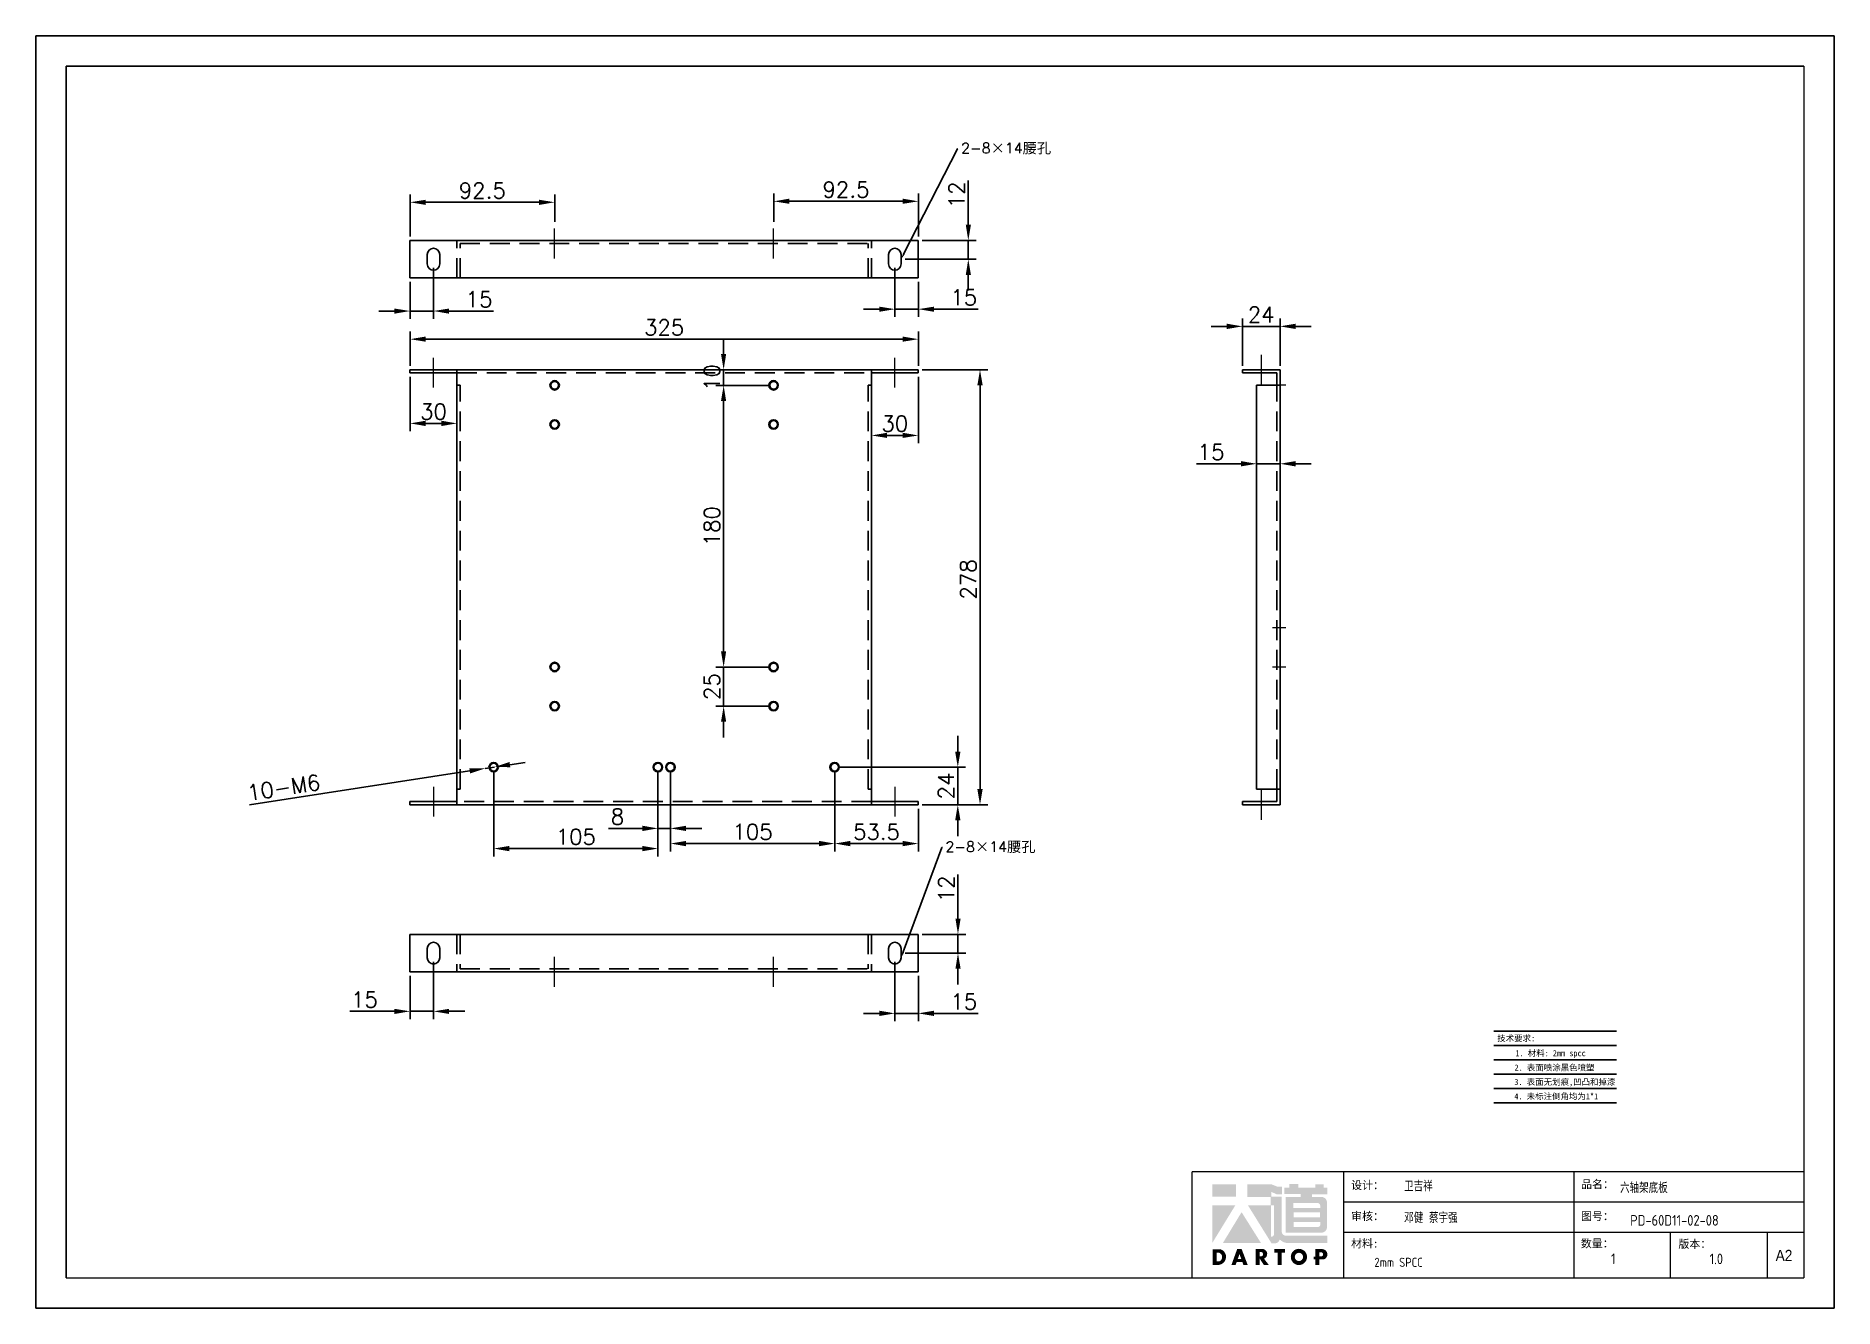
# Model space of a CAD drawing. Header units: millimetres. Extents: x -30327 to 34858, y 4015 to 75103.
# Drawn here: x 3809 to 4959, y 52753 to 53566 of the extents above; entities that cross this region are included whole.
import ezdxf
from ezdxf import colors
from ezdxf.entities.mleader import LeaderData, LeaderLine
from ezdxf.enums import TextEntityAlignment as Align
from ezdxf.math import Vec2, Vec3

# ---------------------------------------------------------------- set-up
doc = ezdxf.new("R2010")
doc.units = ezdxf.units.MM
doc.linetypes.add('CENTER2', pattern=[28.575, 19.05, -3.175, 3.175, -3.175])
doc.linetypes.add('HIDDEN2', pattern=[4.7625, 3.175, -1.5875])
for name, color, linetype, lineweight in [('A-TITLEBLOCK', 7, 'Continuous', 18), ('cen', 1, 'CENTER2', 9), ('dim', 2, 'Continuous', 9)]:
    doc.layers.add(name, color=color, linetype=linetype, lineweight=lineweight)
doc.layers.add('hidden', color=3, linetype='HIDDEN2')
doc.layers.add('print', color=30, linetype='Continuous')
doc.styles.add('GB', font='GBENOR.SHX', dxfattribs={"bigfont": 'gbcbig.shx'})
doc.styles.add('HZ', font='')
doc.styles.add('SLDTEXTSTYLE0', font='simfang.ttf', dxfattribs={"bigfont": 'bigfont'})
doc.styles.add('SLDTEXTSTYLE1', font='Gothic.ttf', dxfattribs={"width": 0.913})
doc.styles.get("Standard").update_dxf_attribs({"font": 'txt', "bigfont": 'gbcbig.shx'})
doc.styles.get('HZ').set_extended_font_data('SimSun')
doc.dimstyles.new('1-4', dxfattribs={"dimscale": 4, "dimtxt": 2.5, "dimasz": 2.5, "dimexe": 1.25, "dimexo": 0.625, "dimtad": 1, "dimdsep": 46, "dimtxsty": 'Standard', "dimcen": 2.5, "dimadec": 0, "dimazin": 0, "dimtfac": 1, "dimtmove": 0, "dimatfit": 3, "dimfxl": 0, "dimarcsym": 0})

msp = doc.modelspace()

# ---------------------------------------------------------------- texts
at = {"style": 'HZ'}
for s, height, p in [('技术要求:', 3.86173, (4755.6138, 52925.0588)), ('1. 材料: 2mm spcc ', 3.861726, (4778.8992, 52915.5466)), ('    2. 表面喷涂黑色喷塑  ', 3.861726, (4777.4835, 52906.352)), ('3. 表面无划痕,凹凸和掉漆', 3.861726, (4786.7553, 52897.1574)), ('4. 未标注倒角均为1*1', 3.861726, (4781.2411, 52887.9628))]:
    msp.add_text(s, height=height, dxfattribs=at).set_placement(p, align=Align.MIDDLE_CENTER)

# ---------------------------------------------------------------- blocks, each defined once
blk = doc.blocks.new('*D334')
at = {"layer": 'Defpoints', "color": 0}
for p in [(4373.4, 53371.8), (4048.4, 53352.3), (4373.4, 53352.3)]:
    blk.add_point(p, dxfattribs=at)
at = {"layer": 'dim', "color": 0, "lineweight": -2}
for p, q in [((4048.4, 53354.8), (4048.4, 53376.8)), ((4373.4, 53354.8), (4373.4, 53376.8)), ((4058.4, 53371.8), (4363.4, 53371.8))]:
    blk.add_line(p, q, dxfattribs=at)
at = {"layer": 'dim', "color": 0}
for points in [[(4058.4, 53373.5), (4058.4, 53370.2), (4048.4, 53371.8)], [(4363.4, 53373.5), (4363.4, 53370.2), (4373.4, 53371.8)]]:
    blk.add_solid(points, dxfattribs=at)
at = {"layer": 'dim', "color": 0, "insert": (4210.9, 53379.3), "char_height": 10, "attachment_point": 5}
blk.add_mtext('325', dxfattribs=at)
blk = doc.blocks.new('*D335')
at = {"layer": 'Defpoints', "color": 0}
for p in [(4373.4, 53352.3), (4412.8, 53352.3), (4373.4, 53074.3)]:
    blk.add_point(p, dxfattribs=at)
at = {"layer": 'dim', "color": 0, "lineweight": -2}
for p, q in [((4375.9, 53352.3), (4417.8, 53352.3)), ((4412.8, 53084.3), (4412.8, 53342.3)), ((4375.9, 53074.3), (4417.8, 53074.3))]:
    blk.add_line(p, q, dxfattribs=at)
at = {"layer": 'dim', "color": 0}
for points in [[(4411.1, 53342.3), (4414.5, 53342.3), (4412.8, 53352.3)], [(4411.1, 53084.3), (4414.5, 53084.3), (4412.8, 53074.3)]]:
    blk.add_solid(points, dxfattribs=at)
at = {"layer": 'dim', "color": 0, "insert": (4405.3, 53218.3), "char_height": 10, "attachment_point": 5, "rotation": 90}
blk.add_mtext('278', dxfattribs=at)
blk = doc.blocks.new('*D336')
at = {"layer": 'Defpoints', "color": 0}
for p in [(4604.6, 53380), (4580.6, 53352.3), (4604.6, 53352.3)]:
    blk.add_point(p, dxfattribs=at)
at = {"layer": 'dim', "color": 0, "lineweight": -2}
for p, q in [((4570.6, 53380), (4560.6, 53380)), ((4580.6, 53354.8), (4580.6, 53385)), ((4580.6, 53380), (4604.6, 53380)), ((4604.6, 53354.8), (4604.6, 53385)), ((4614.6, 53380), (4624.6, 53380))]:
    blk.add_line(p, q, dxfattribs=at)
at = {"layer": 'dim', "color": 0}
for points in [[(4570.6, 53381.7), (4570.6, 53378.3), (4580.6, 53380)], [(4614.6, 53381.7), (4614.6, 53378.3), (4604.6, 53380)]]:
    blk.add_solid(points, dxfattribs=at)
at = {"layer": 'dim', "color": 0, "insert": (4592.6, 53387.5), "char_height": 10, "attachment_point": 5}
blk.add_mtext('24', dxfattribs=at)
blk = doc.blocks.new('*D337')
at = {"layer": 'Defpoints', "color": 0}
for p in [(4140.9, 53459.3), (4048.4, 53434.9), (4140.9, 53444.4)]:
    blk.add_point(p, dxfattribs=at)
at = {"layer": 'dim', "color": 0, "lineweight": -2}
for p, q in [((4048.4, 53437.4), (4048.4, 53464.3)), ((4058.4, 53459.3), (4130.9, 53459.3)), ((4140.9, 53446.9), (4140.9, 53464.3))]:
    blk.add_line(p, q, dxfattribs=at)
at = {"layer": 'dim', "color": 0}
for points in [[(4058.4, 53460.9), (4058.4, 53457.6), (4048.4, 53459.3)], [(4130.9, 53460.9), (4130.9, 53457.6), (4140.9, 53459.3)]]:
    blk.add_solid(points, dxfattribs=at)
at = {"layer": 'dim', "color": 0, "insert": (4094.6, 53466.8), "char_height": 10, "attachment_point": 5}
blk.add_mtext('92.5', dxfattribs=at)
blk = doc.blocks.new('*D338')
at = {"layer": 'Defpoints', "color": 0}
for p in [(4373.4, 53459.9), (4280.9, 53444.4), (4373.4, 53434.9)]:
    blk.add_point(p, dxfattribs=at)
at = {"layer": 'dim', "color": 0, "lineweight": -2}
for p, q in [((4280.9, 53446.9), (4280.9, 53464.9)), ((4290.9, 53459.9), (4363.4, 53459.9)), ((4373.4, 53437.4), (4373.4, 53464.9))]:
    blk.add_line(p, q, dxfattribs=at)
at = {"layer": 'dim', "color": 0}
for points in [[(4290.9, 53461.6), (4290.9, 53458.3), (4280.9, 53459.9)], [(4363.4, 53461.6), (4363.4, 53458.3), (4373.4, 53459.9)]]:
    blk.add_solid(points, dxfattribs=at)
at = {"layer": 'dim', "color": 0, "insert": (4327.1, 53467.4), "char_height": 10, "attachment_point": 5}
blk.add_mtext('92.5', dxfattribs=at)
blk = doc.blocks.new('*D339')
at = {"layer": 'Defpoints', "color": 0}
for p in [(4343.4, 53350.3), (4373.4, 53350.3), (4373.4, 53310.3)]:
    blk.add_point(p, dxfattribs=at)
at = {"layer": 'dim', "color": 0, "lineweight": -2}
for p, q in [((4343.4, 53347.8), (4343.4, 53305.3)), ((4373.4, 53347.8), (4373.4, 53305.3)), ((4353.4, 53310.3), (4363.4, 53310.3))]:
    blk.add_line(p, q, dxfattribs=at)
at = {"layer": 'dim', "color": 0}
for points in [[(4353.4, 53312), (4353.4, 53308.7), (4343.4, 53310.3)], [(4363.4, 53312), (4363.4, 53308.7), (4373.4, 53310.3)]]:
    blk.add_solid(points, dxfattribs=at)
at = {"layer": 'dim', "color": 0, "insert": (4358.4, 53317.8), "char_height": 10, "attachment_point": 5}
blk.add_mtext('30', dxfattribs=at)
blk = doc.blocks.new('*D340')
at = {"layer": 'Defpoints', "color": 0}
for p in [(4048.4, 53350.3), (4078.4, 53350.3), (4048.4, 53318)]:
    blk.add_point(p, dxfattribs=at)
at = {"layer": 'dim', "color": 0, "lineweight": -2}
for p, q in [((4048.4, 53347.8), (4048.4, 53313)), ((4078.4, 53347.8), (4078.4, 53313)), ((4068.4, 53318), (4058.4, 53318))]:
    blk.add_line(p, q, dxfattribs=at)
at = {"layer": 'dim', "color": 0}
for points in [[(4058.4, 53319.7), (4058.4, 53316.3), (4048.4, 53318)], [(4068.4, 53319.7), (4068.4, 53316.3), (4078.4, 53318)]]:
    blk.add_solid(points, dxfattribs=at)
at = {"layer": 'dim', "color": 0, "insert": (4063.4, 53325.5), "char_height": 10, "attachment_point": 5}
blk.add_mtext('30', dxfattribs=at)
blk = doc.blocks.new('*D341')
at = {"layer": 'Defpoints', "color": 0}
for p in [(4589.6, 53342.3), (4604.6, 53346.3), (4589.6, 53292.2)]:
    blk.add_point(p, dxfattribs=at)
at = {"layer": 'dim', "color": 0, "lineweight": -2}
for p, q in [((4604.6, 53343.8), (4604.6, 53287.2)), ((4589.6, 53339.8), (4589.6, 53287.2)), ((4579.6, 53292.2), (4551.3, 53292.2)), ((4604.6, 53292.2), (4589.6, 53292.2)), ((4614.6, 53292.2), (4624.6, 53292.2))]:
    blk.add_line(p, q, dxfattribs=at)
at = {"layer": 'dim', "color": 0}
for points in [[(4579.6, 53293.9), (4579.6, 53290.5), (4589.6, 53292.2)], [(4614.6, 53293.9), (4614.6, 53290.5), (4604.6, 53292.2)]]:
    blk.add_solid(points, dxfattribs=at)
at = {"layer": 'dim', "color": 0, "insert": (4560.5, 53299.7), "char_height": 10, "attachment_point": 5}
blk.add_mtext('15', dxfattribs=at)
blk = doc.blocks.new('*D342')
at = {"layer": 'Defpoints', "color": 0}
for p in [(4280.9, 53162.3), (4248.9, 53137.3), (4280.9, 53137.3)]:
    blk.add_point(p, dxfattribs=at)
at = {"layer": 'dim', "color": 0, "lineweight": -2}
for p, q in [((4248.9, 53172.3), (4248.9, 53182.3)), ((4278.4, 53162.3), (4243.9, 53162.3)), ((4248.9, 53162.3), (4248.9, 53137.3)), ((4278.4, 53137.3), (4243.9, 53137.3)), ((4248.9, 53127.3), (4248.9, 53117.3))]:
    blk.add_line(p, q, dxfattribs=at)
at = {"layer": 'dim', "color": 0}
for points in [[(4247.2, 53172.3), (4250.5, 53172.3), (4248.9, 53162.3)], [(4247.2, 53127.3), (4250.5, 53127.3), (4248.9, 53137.3)]]:
    blk.add_solid(points, dxfattribs=at)
at = {"layer": 'dim', "color": 0, "insert": (4241.4, 53149.8), "char_height": 10, "attachment_point": 5, "rotation": 90}
blk.add_mtext('25', dxfattribs=at)
blk = doc.blocks.new('*D343')
at = {"layer": 'Defpoints', "color": 0}
for p in [(4096.4, 53097.5), (4102.4, 53098.4)]:
    blk.add_point(p, dxfattribs=at)
at = {"layer": 'dim', "color": 0, "lineweight": -2}
for p, q in [((4112.2, 53099.9), (4122.1, 53101.4)), ((3945.7, 53074.3), (4086.5, 53096)), ((4102.4, 53098.4), (4096.4, 53097.5))]:
    blk.add_line(p, q, dxfattribs=at)
at = {"layer": 'dim', "color": 0}
for points in [[(4112, 53101.6), (4112.5, 53098.3), (4102.4, 53098.4)], [(4086.3, 53097.6), (4086.8, 53094.3), (4096.4, 53097.5)]]:
    blk.add_solid(points, dxfattribs=at)
at = {"layer": 'dim', "color": 0, "insert": (3967.6, 53085.3), "char_height": 10, "attachment_point": 5, "rotation": 8.7462}
blk.add_mtext('10-M6', dxfattribs=at)
blk = doc.blocks.new('*D344')
at = {"layer": 'Defpoints', "color": 0}
for p in [(4048.4, 53410.9), (4063.4, 53419.9), (4063.4, 53389.8)]:
    blk.add_point(p, dxfattribs=at)
at = {"layer": 'dim', "color": 0, "lineweight": -2}
for p, q in [((4063.4, 53417.4), (4063.4, 53384.8)), ((4048.4, 53408.4), (4048.4, 53384.8)), ((4038.4, 53389.8), (4028.4, 53389.8)), ((4048.4, 53389.8), (4063.4, 53389.8)), ((4073.4, 53389.8), (4101.7, 53389.8))]:
    blk.add_line(p, q, dxfattribs=at)
at = {"layer": 'dim', "color": 0}
for points in [[(4038.4, 53391.4), (4038.4, 53388.1), (4048.4, 53389.8)], [(4073.4, 53391.4), (4073.4, 53388.1), (4063.4, 53389.8)]]:
    blk.add_solid(points, dxfattribs=at)
at = {"layer": 'dim', "color": 0, "insert": (4092.5, 53397.3), "char_height": 10, "attachment_point": 5}
blk.add_mtext('15', dxfattribs=at)
blk = doc.blocks.new('*D345')
at = {"layer": 'Defpoints', "color": 0}
for p in [(4358.4, 53419.9), (4373.4, 53410.9), (4373.4, 53391)]:
    blk.add_point(p, dxfattribs=at)
at = {"layer": 'dim', "color": 0, "lineweight": -2}
for p, q in [((4358.4, 53417.4), (4358.4, 53386)), ((4373.4, 53408.4), (4373.4, 53386)), ((4348.4, 53391), (4338.4, 53391)), ((4358.4, 53391), (4373.4, 53391)), ((4383.4, 53391), (4411.7, 53391))]:
    blk.add_line(p, q, dxfattribs=at)
at = {"layer": 'dim', "color": 0}
for points in [[(4348.4, 53392.6), (4348.4, 53389.3), (4358.4, 53391)], [(4383.4, 53392.6), (4383.4, 53389.3), (4373.4, 53391)]]:
    blk.add_solid(points, dxfattribs=at)
at = {"layer": 'dim', "color": 0, "insert": (4402.5, 53398.5), "char_height": 10, "attachment_point": 5}
blk.add_mtext('15', dxfattribs=at)
blk = doc.blocks.new('*D346')
at = {"layer": 'Defpoints', "color": 0}
for p in [(4358.4, 52976.5), (4373.4, 52967.5), (4373.4, 52941)]:
    blk.add_point(p, dxfattribs=at)
at = {"layer": 'dim', "color": 0, "lineweight": -2}
for p, q in [((4358.4, 52974), (4358.4, 52936)), ((4373.4, 52965), (4373.4, 52936)), ((4348.4, 52941), (4338.4, 52941)), ((4358.4, 52941), (4373.4, 52941)), ((4383.4, 52941), (4411.7, 52941))]:
    blk.add_line(p, q, dxfattribs=at)
at = {"layer": 'dim', "color": 0}
for points in [[(4348.4, 52942.7), (4348.4, 52939.3), (4358.4, 52941)], [(4383.4, 52942.7), (4383.4, 52939.3), (4373.4, 52941)]]:
    blk.add_solid(points, dxfattribs=at)
at = {"layer": 'dim', "color": 0, "insert": (4402.5, 52948.5), "char_height": 10, "attachment_point": 5}
blk.add_mtext('15', dxfattribs=at)
blk = doc.blocks.new('*D347')
at = {"layer": 'Defpoints', "color": 0}
for p in [(4063.4, 52976.5), (4048.4, 52967.5), (4048.4, 52942.3)]:
    blk.add_point(p, dxfattribs=at)
at = {"layer": 'dim', "color": 0, "lineweight": -2}
for p, q in [((4063.4, 52974), (4063.4, 52937.3)), ((4048.4, 52965), (4048.4, 52937.3)), ((4038.4, 52942.3), (4010, 52942.3)), ((4063.4, 52942.3), (4048.4, 52942.3)), ((4073.4, 52942.3), (4083.4, 52942.3))]:
    blk.add_line(p, q, dxfattribs=at)
at = {"layer": 'dim', "color": 0}
for points in [[(4038.4, 52943.9), (4038.4, 52940.6), (4048.4, 52942.3)], [(4073.4, 52943.9), (4073.4, 52940.6), (4063.4, 52942.3)]]:
    blk.add_solid(points, dxfattribs=at)
at = {"layer": 'dim', "color": 0, "insert": (4019.2, 52949.8), "char_height": 10, "attachment_point": 5}
blk.add_mtext('15', dxfattribs=at)
blk = doc.blocks.new('*D348')
at = {"layer": 'Defpoints', "color": 0}
for p in [(4373.4, 53434.9), (4405.3, 53434.9), (4362.4, 53422.9)]:
    blk.add_point(p, dxfattribs=at)
at = {"layer": 'dim', "color": 0, "lineweight": -2}
for p, q in [((4405.3, 53444.9), (4405.3, 53473.2)), ((4375.9, 53434.9), (4410.3, 53434.9)), ((4405.3, 53422.9), (4405.3, 53434.9)), ((4364.9, 53422.9), (4410.3, 53422.9)), ((4405.3, 53412.9), (4405.3, 53402.9))]:
    blk.add_line(p, q, dxfattribs=at)
at = {"layer": 'dim', "color": 0}
for points in [[(4403.7, 53444.9), (4407, 53444.9), (4405.3, 53434.9)], [(4403.7, 53412.9), (4407, 53412.9), (4405.3, 53422.9)]]:
    blk.add_solid(points, dxfattribs=at)
at = {"layer": 'dim', "color": 0, "insert": (4397.8, 53464.1), "char_height": 10, "attachment_point": 5, "rotation": 90}
blk.add_mtext('12', dxfattribs=at)
blk = doc.blocks.new('*D349')
at = {"layer": 'Defpoints', "color": 0}
for p in [(4373.4, 52991.5), (4398.7, 52991.5), (4362.4, 52979.5)]:
    blk.add_point(p, dxfattribs=at)
at = {"layer": 'dim', "color": 0, "lineweight": -2}
for p, q in [((4398.7, 53001.5), (4398.7, 53029.8)), ((4375.9, 52991.5), (4403.7, 52991.5)), ((4398.7, 52979.5), (4398.7, 52991.5)), ((4364.9, 52979.5), (4403.7, 52979.5)), ((4398.7, 52969.5), (4398.7, 52959.5))]:
    blk.add_line(p, q, dxfattribs=at)
at = {"layer": 'dim', "color": 0}
for points in [[(4397.1, 53001.5), (4400.4, 53001.5), (4398.7, 52991.5)], [(4397.1, 52969.5), (4400.4, 52969.5), (4398.7, 52979.5)]]:
    blk.add_solid(points, dxfattribs=at)
at = {"layer": 'dim', "color": 0, "insert": (4391.2, 53020.6), "char_height": 10, "attachment_point": 5, "rotation": 90}
blk.add_mtext('12', dxfattribs=at)
blk = doc.blocks.new('*D751')
at = {"layer": 'Defpoints', "color": 0}
for p in [(4280.9, 53342.3), (4248.9, 53162.3), (4280.9, 53162.3)]:
    blk.add_point(p, dxfattribs=at)
at = {"layer": 'dim', "color": 0, "lineweight": -2}
for p, q in [((4278.4, 53342.3), (4243.9, 53342.3)), ((4248.9, 53332.3), (4248.9, 53172.3)), ((4278.4, 53162.3), (4243.9, 53162.3))]:
    blk.add_line(p, q, dxfattribs=at)
at = {"layer": 'dim', "color": 0}
for points in [[(4247.2, 53332.3), (4250.5, 53332.3), (4248.9, 53342.3)], [(4247.2, 53172.3), (4250.5, 53172.3), (4248.9, 53162.3)]]:
    blk.add_solid(points, dxfattribs=at)
at = {"layer": 'dim', "color": 0, "insert": (4241.4, 53252.3), "char_height": 10, "attachment_point": 5, "rotation": 90}
blk.add_mtext('180', dxfattribs=at)
blk = doc.blocks.new('*D752')
at = {"layer": 'Defpoints', "color": 0}
for p in [(4248.9, 53342.3), (4280.9, 53352.3), (4280.9, 53342.3)]:
    blk.add_point(p, dxfattribs=at)
at = {"layer": 'dim', "color": 0, "lineweight": -2}
for p, q in [((4248.9, 53362.3), (4248.9, 53372.3)), ((4278.4, 53352.3), (4243.9, 53352.3)), ((4278.4, 53342.3), (4243.9, 53342.3)), ((4248.9, 53352.3), (4248.9, 53342.3)), ((4248.9, 53332.3), (4248.9, 53322.3))]:
    blk.add_line(p, q, dxfattribs=at)
at = {"layer": 'dim', "color": 0}
for points in [[(4247.2, 53362.3), (4250.5, 53362.3), (4248.9, 53352.3)], [(4247.2, 53332.3), (4250.5, 53332.3), (4248.9, 53342.3)]]:
    blk.add_solid(points, dxfattribs=at)
at = {"layer": 'dim', "color": 0, "insert": (4241.4, 53347.3), "char_height": 10, "attachment_point": 5, "rotation": 90}
blk.add_mtext('10', dxfattribs=at)
blk = doc.blocks.new('*D980')
at = {"layer": 'Defpoints', "color": 0}
for p in [(4319.9, 53098.3), (4373.4, 53074.3), (4373.4, 53049.5)]:
    blk.add_point(p, dxfattribs=at)
at = {"layer": 'dim', "color": 0, "lineweight": -2}
for p, q in [((4319.9, 53095.8), (4319.9, 53044.5)), ((4373.4, 53071.8), (4373.4, 53044.5)), ((4329.9, 53049.5), (4363.4, 53049.5))]:
    blk.add_line(p, q, dxfattribs=at)
at = {"layer": 'dim', "color": 0}
for points in [[(4329.9, 53051.2), (4329.9, 53047.8), (4319.9, 53049.5)], [(4363.4, 53051.2), (4363.4, 53047.8), (4373.4, 53049.5)]]:
    blk.add_solid(points, dxfattribs=at)
at = {"layer": 'dim', "color": 0, "insert": (4346.6, 53057), "char_height": 10, "attachment_point": 5}
blk.add_mtext('53.5', dxfattribs=at)
blk = doc.blocks.new('*D981')
at = {"layer": 'Defpoints', "color": 0}
for p in [(4214.9, 53098.3), (4319.9, 53098.3), (4319.9, 53049.5)]:
    blk.add_point(p, dxfattribs=at)
at = {"layer": 'dim', "color": 0, "lineweight": -2}
for p, q in [((4214.9, 53095.8), (4214.9, 53044.5)), ((4319.9, 53095.8), (4319.9, 53044.5)), ((4224.9, 53049.5), (4309.9, 53049.5))]:
    blk.add_line(p, q, dxfattribs=at)
at = {"layer": 'dim', "color": 0}
for points in [[(4224.9, 53051.2), (4224.9, 53047.8), (4214.9, 53049.5)], [(4309.9, 53051.2), (4309.9, 53047.8), (4319.9, 53049.5)]]:
    blk.add_solid(points, dxfattribs=at)
at = {"layer": 'dim', "color": 0, "insert": (4267.4, 53057), "char_height": 10, "attachment_point": 5}
blk.add_mtext('105', dxfattribs=at)
blk = doc.blocks.new('*D982')
at = {"layer": 'Defpoints', "color": 0}
for p in [(4206.9, 53098.3), (4214.9, 53098.3), (4206.9, 53059.2)]:
    blk.add_point(p, dxfattribs=at)
at = {"layer": 'dim', "color": 0, "lineweight": -2}
for p, q in [((4206.9, 53095.8), (4206.9, 53054.2)), ((4214.9, 53095.8), (4214.9, 53054.2)), ((4196.9, 53059.2), (4175.2, 53059.2)), ((4214.9, 53059.2), (4206.9, 53059.2)), ((4224.9, 53059.2), (4234.9, 53059.2))]:
    blk.add_line(p, q, dxfattribs=at)
at = {"layer": 'dim', "color": 0}
for points in [[(4196.9, 53060.9), (4196.9, 53057.5), (4206.9, 53059.2)], [(4224.9, 53060.9), (4224.9, 53057.5), (4214.9, 53059.2)]]:
    blk.add_solid(points, dxfattribs=at)
at = {"layer": 'dim', "color": 0, "insert": (4181, 53066.7), "char_height": 10, "attachment_point": 5}
blk.add_mtext('8', dxfattribs=at)
blk = doc.blocks.new('*D983')
at = {"layer": 'Defpoints', "color": 0}
for p in [(4101.9, 53098.3), (4206.9, 53098.3), (4101.9, 53046.3)]:
    blk.add_point(p, dxfattribs=at)
at = {"layer": 'dim', "color": 0, "lineweight": -2}
for p, q in [((4101.9, 53095.8), (4101.9, 53041.3)), ((4206.9, 53095.8), (4206.9, 53041.3)), ((4196.9, 53046.3), (4111.9, 53046.3))]:
    blk.add_line(p, q, dxfattribs=at)
at = {"layer": 'dim', "color": 0}
for points in [[(4111.9, 53048), (4111.9, 53044.6), (4101.9, 53046.3)], [(4196.9, 53048), (4196.9, 53044.6), (4206.9, 53046.3)]]:
    blk.add_solid(points, dxfattribs=at)
at = {"layer": 'dim', "color": 0, "insert": (4154.4, 53053.8), "char_height": 10, "attachment_point": 5}
blk.add_mtext('105', dxfattribs=at)
blk = doc.blocks.new('*D984')
at = {"layer": 'Defpoints', "color": 0}
for p in [(4319.9, 53098.3), (4373.4, 53074.3), (4398.6, 53074.3)]:
    blk.add_point(p, dxfattribs=at)
at = {"layer": 'dim', "color": 0, "lineweight": -2}
for p, q in [((4398.6, 53108.3), (4398.6, 53118.3)), ((4322.4, 53098.3), (4403.6, 53098.3)), ((4398.6, 53098.3), (4398.6, 53074.3)), ((4375.9, 53074.3), (4403.6, 53074.3)), ((4398.6, 53064.3), (4398.6, 53054.3))]:
    blk.add_line(p, q, dxfattribs=at)
at = {"layer": 'dim', "color": 0}
for points in [[(4396.9, 53108.3), (4400.3, 53108.3), (4398.6, 53098.3)], [(4396.9, 53064.3), (4400.3, 53064.3), (4398.6, 53074.3)]]:
    blk.add_solid(points, dxfattribs=at)
at = {"layer": 'dim', "color": 0, "insert": (4391.1, 53086.3), "char_height": 10, "attachment_point": 5, "rotation": 90}
blk.add_mtext('24', dxfattribs=at)
blk = doc.blocks.new('Dartop Logo')
at = {"true_color": 0xc40018}
h = blk.add_hatch(color=12, dxfattribs=at)
h.set_gradient(color1=(196, 0, 24), color2=(196, 0, 24), tint=1)
h.paths.add_polyline_path([(30.39, -3.87), (33.08, -5.04), (35.99, -5.04), (35.99, -1.19), (33.59, -1.19), (30.46, 0.05), (17.94, 0.05), (17.94, -6.46), (30.12, -6.46), (30.12, -6.59), (30.12, -10.75), (18.31, -10.75), (30.46, -30.31), (32.87, -30.31, 0.279375), (34.63, -28.6), (34.63, -28.51), (34.84, -28.51, 0.143145), (38.15, -30.2), (59.27, -30.2), (59.27, -26.49), (38.06, -26.49, -0.414214), (35.75, -24.18), (35.75, -6.26), (30.39, -6.26)])
h.paths.add_polyline_path([(30.25, -10.84), (31.8, -10.84), (31.8, -26.02, -0.088936), (30.9, -26.94), (30.24, -26.94)], flags=16)
h = blk.add_hatch(color=12, dxfattribs=at)
h.set_gradient(color1=(196, 0, 24), color2=(196, 0, 24), tint=1)
h.paths.add_polyline_path([(59.24, -1.73), (57.36, -1.73), (57.36, 0.06), (53.06, 0.06), (53.06, -1.64), (44.29, -1.64), (44.29, 0.15), (39.7, 0.15), (39.7, -1.67), (37.16, -1.67), (37.16, -4.97), (45.54, -4.97), (45.54, -6.42), (37.73, -6.42), (37.73, -24.88), (56.26, -24.88, 0.414214), (59.15, -21.99), (59.15, -9.35, 0.414214), (56.26, -6.46), (51.36, -6.46), (51.36, -5.03), (59.24, -5.03)])
h.paths.add_polyline_path([(54.21, -9.59, -0.414214), (55.66, -11.04), (55.66, -12.1), (41.79, -12.1), (41.79, -9.59)], flags=16)
h.paths.add_polyline_path([(55.57, -14.33), (55.57, -17.01), (41.88, -17.01), (41.88, -14.33)], flags=16)
h.paths.add_polyline_path([(55.75, -19.43), (55.75, -20.57, -0.414214), (54.3, -22.02), (41.88, -22.02), (41.88, -19.43)], flags=16)
h = blk.add_hatch(color=12, dxfattribs=at)
h.set_gradient(color1=(196, 0, 24), color2=(196, 0, 24), tint=1)
h.paths.add_polyline_path([(12.18, 0), (0, 0), (0, -6.37), (12.18, -6.37)])
h = blk.add_hatch(color=12, dxfattribs=at)
h.set_gradient(color1=(196, 0, 24), color2=(196, 0, 24), tint=1)
h.paths.add_polyline_path([(11.79, -10.83), (0.03, -10.83), (0.03, -30.03)])
h = blk.add_hatch(color=12, dxfattribs=at)
h.set_gradient(color1=(196, 0, 24), color2=(196, 0, 24), tint=1)
h.paths.add_polyline_path([(15.05, -14.31), (5.44, -30.15), (25.01, -30.15)])
at = {"true_color": 0x646464}
h = blk.add_hatch(color=251, dxfattribs=at)
h.set_gradient(color1=(100, 100, 100), color2=(100, 100, 100), tint=1)
h.paths.add_polyline_path([(4.15, -33.43), (0.11, -33.43), (0.11, -41.5), (3.51, -41.5, 0.793016)])
h.paths.add_polyline_path([(3.57, -39.73), (2.16, -39.73), (2.16, -35.19), (3.42, -35.19, -0.671361)], flags=16)
h = blk.add_hatch(color=251, dxfattribs=at)
h.set_gradient(color1=(100, 100, 100), color2=(100, 100, 100), tint=1)
h.paths.add_polyline_path([(15.08, -33.36), (12.78, -33.36), (9.82, -41.51), (12, -41.51), (12.51, -40.06), (15.46, -40.06), (15.99, -41.52), (18.19, -41.52)])
h.paths.add_polyline_path([(14.9, -38.51), (13.07, -38.51), (13.97, -35.95)], flags=16)
h = blk.add_hatch(color=251, dxfattribs=at)
h.set_gradient(color1=(100, 100, 100), color2=(100, 100, 100), tint=1)
h.paths.add_polyline_path([(26.27, -33.36), (22.3, -33.36), (22.3, -41.51), (24.4, -41.51), (24.4, -38.28), (26.55, -41.54), (29.09, -41.54), (26.61, -38.3, 0.744055)])
h.paths.add_polyline_path([(24.38, -37.08), (24.38, -34.94), (25.32, -34.94, -0.796809), (25.3, -37.08)], flags=16)
h = blk.add_hatch(color=251, dxfattribs=at)
h.set_gradient(color1=(100, 100, 100), color2=(100, 100, 100), tint=1)
h.paths.add_polyline_path([(37.44, -33.4), (31.88, -33.4), (31.88, -35.16), (33.61, -35.16), (33.61, -41.52), (35.69, -41.52), (35.69, -35.16), (37.44, -35.16)])
h = blk.add_hatch(color=251, dxfattribs=at)
h.set_gradient(color1=(100, 100, 100), color2=(100, 100, 100), tint=1)
h.paths.add_polyline_path([(40.46, -37.41, 1), (48.83, -37.41, 1)])
h.paths.add_polyline_path([(46.8, -37.41, -1), (42.5, -37.41, -1)], flags=16)
h = blk.add_hatch(color=251, dxfattribs=at)
h.set_gradient(color1=(100, 100, 100), color2=(100, 100, 100), tint=1)
h.paths.add_polyline_path([(56.85, -33.38), (56.73, -33.38), (53.19, -33.38), (53.19, -37.19), (52.26, -37.19), (52.26, -38.73), (53.18, -38.73), (53.18, -41.5), (55.24, -41.5), (55.24, -38.72), (57.51, -38.72, 0.812304)])
h.paths.add_polyline_path([(55.21, -37.18), (55.21, -35.05), (56.39, -35.05, -0.778213), (56.27, -37.18)], flags=16)
blk = doc.blocks.new('DT-A2-TITLE')
for p, q in [((594, 420), (0, 420)), ((0, 420), (0, 420)), ((0, 420), (0, 0)), ((0, 420), (10, 420)), ((594, 0), (594, 420)), ((10, 410), (10, 10)), ((584, 410), (10, 410))]:
    blk.add_line(p, q)
at = {"layer": 'A-TITLEBLOCK', "color": 7}
for p, q in [((584, 410), (584, 10)), ((594, 0), (594, 297)), ((382, 10), (382, 45)), ((584, 45), (382, 45)), ((432, 45), (432, 10)), ((508, 45), (508, 10)), ((584, 35), (432, 35)), ((432, 25), (584.08, 25)), ((540, 10), (540, 25)), ((572, 10), (572, 25)), ((10, 10), (584, 10)), ((0, 0), (594, 0))]:
    blk.add_line(p, q, dxfattribs=at)
at = {"layer": 'A-TITLEBLOCK', "xscale": 0.6400000000000001, "yscale": 0.6400000000000001, "zscale": 0.6400000000000001}
blk.add_blockref('Dartop Logo', (388.65, 40.81), dxfattribs=at)
at = {"style": 'GB'}
for tag, p, height in [('#设计', (451.96, 38.52), 3.5), ('#品名', (523.32, 37.95), 3.5), ('#审核', (451.99, 28.1), 3.5), ('#图号', (526.67, 27.2), 3.5), ('#数量', (520.33, 14.51), 3.5), ('#版本', (552.92, 14.47), 3.5), ('#材料说明', (442.15, 13.59), 3)]:
    blk.add_attdef(tag, p, '', height=height, dxfattribs=at)
at = {"layer": 'A-TITLEBLOCK', "color": 7, "attachment_point": 1}
for s, insert, char_height, style in [('设计：', (434.47, 41.87), 2.646, 'SLDTEXTSTYLE0'), ('品名：', (510.43, 42.19), 2.646, 'SLDTEXTSTYLE0'), ('审核：', (434.47, 31.64), 2.646, 'SLDTEXTSTYLE0'), ('图号：', (510.4, 31.66), 2.646, 'SLDTEXTSTYLE0'), ('材料:', (434.47, 22.62), 2.646, 'SLDTEXTSTYLE0'), ('数量：', (510.35, 22.64), 2.646, 'SLDTEXTSTYLE0'), ('版本：', (542.59, 22.48), 2.646, 'SLDTEXTSTYLE0'), ('A2', (574.7, 19.21), 3.704, 'SLDTEXTSTYLE1')]:
    blk.add_mtext(s, dxfattribs=dict(at, insert=insert, char_height=char_height, style=style))

# ---------------------------------------------------------------- dimensions: what is measured, and where the dimension line sits
at = {"layer": 'dim'}
for base, p1, p2, picture, middle in [((4140.8562, 53459.2591), (4048.3562, 53434.9116), (4140.8562, 53444.3539), '*D337', (4094.6062, 53466.7591)), ((4373.3562, 53459.9177), (4280.8562, 53444.3539), (4373.3562, 53434.9116), '*D338', (4327.1062, 53467.4177)), ((4063.3562, 53389.7744), (4048.3562, 53410.9116), (4063.3562, 53419.9116), '*D344', (4092.5229, 53397.2744)), ((4373.3562, 53390.965), (4358.3562, 53419.9116), (4373.3562, 53410.9116), '*D345', (4402.5229, 53398.465)), ((4604.6315, 53379.9962), (4580.6315, 53352.325), (4604.6315, 53352.325), '*D336', (4592.6315, 53387.4962)), ((4373.3562, 53371.8412), (4048.3562, 53352.325), (4373.3562, 53352.325), '*D334', (4210.8562, 53379.3412)), ((4048.3562, 53318.0102), (4078.3562, 53350.325), (4048.3562, 53350.325), '*D340', (4063.3562, 53325.5102)), ((4373.3562, 53310.3356), (4343.3562, 53350.325), (4373.3562, 53350.325), '*D339', (4358.3562, 53317.8356)), ((4101.8562, 53046.2847), (4206.8562, 53098.325), (4101.8562, 53098.325), '*D983', (4154.3562, 53053.7847)), ((4206.8562, 53059.2124), (4214.8562, 53098.325), (4206.8562, 53098.325), '*D982', (4181.0229, 53066.7124)), ((4319.8562, 53049.5166), (4214.8562, 53098.325), (4319.8562, 53098.325), '*D981', (4267.3562, 53057.0166)), ((4373.3562, 53049.5166), (4319.8562, 53098.325), (4373.3562, 53074.325), '*D980', (4346.6062, 53057.0166)), ((4048.3562, 52942.2579), (4063.3562, 52976.4718), (4048.3562, 52967.4718), '*D347', (4019.1896, 52949.7579)), ((4373.3562, 52941.0035), (4358.3562, 52976.4718), (4373.3562, 52967.4718), '*D346', (4402.5229, 52948.5035))]:
    dim = msp.add_linear_dim(base=base, p1=p1, p2=p2, dimstyle='1-4', dxfattribs=at)
    dim.commit()
    dim.dimension.update_dxf_attribs({"geometry": picture, "text_midpoint": middle})
for base, p1, p2, picture, middle in [((4405.3266, 53434.9116), (4362.3562, 53422.9116), (4373.3562, 53434.9116), '*D348', (4397.8266, 53464.0783)), ((4248.8714, 53162.325), (4280.8562, 53342.325), (4280.8562, 53162.325), '*D751', (4241.3714, 53252.325)), ((4248.8714, 53137.325), (4280.8562, 53162.325), (4280.8562, 53137.325), '*D342', (4241.3714, 53149.825)), ((4398.6061, 53074.325), (4319.8562, 53098.325), (4373.3562, 53074.325), '*D984', (4391.1061, 53086.325)), ((4398.7193, 52991.4718), (4362.3562, 52979.4718), (4373.3562, 52991.4718), '*D349', (4391.2193, 53020.6385))]:
    dim = msp.add_linear_dim(base=base, p1=p1, p2=p2, angle=90, dimstyle='1-4', dxfattribs=at)
    dim.commit()
    dim.dimension.update_dxf_attribs({"geometry": picture, "text_midpoint": middle})
for base, p1, p2, picture, middle in [((4248.8714, 53342.325), (4280.8562, 53352.325), (4280.8562, 53342.325), '*D752', (4248.8714, 53347.325)), ((4412.816, 53352.325), (4373.3562, 53074.325), (4373.3562, 53352.325), '*D335', (4412.816, 53218.325))]:
    dim = msp.add_linear_dim(base=base, p1=p1, p2=p2, angle=90, dimstyle='1-4', dxfattribs=at)
    dim.commit()
    dim.dimension.update_dxf_attribs({"geometry": picture, "text_midpoint": middle, "dimtype": 160})
dim = msp.add_linear_dim(base=(4589.6315, 53292.2142), p1=(4604.6315, 53346.325), p2=(4589.6315, 53342.325), dimstyle='1-4', dxfattribs=at)
dim.commit()
dim.dimension.update_dxf_attribs({"geometry": '*D341', "text_midpoint": (4560.4649, 53292.2142), "dimtype": 160})
dim = msp.add_diameter_dim_2p(p1=(4102.3504, 53098.401), p2=(4096.4202, 53097.4887), text='10-M6', dimstyle='1-4', dxfattribs=at)
dim.commit()
dim.dimension.update_dxf_attribs({"geometry": '*D343', "text_midpoint": (3968.7897, 53077.8532), "dimtype": 163})

# ---------------------------------------------------------------- linework, layer by layer
for p, q in [((4048.3562, 53434.9116), (4373.3562, 53434.9116)), ((4048.3562, 53434.9116), (4048.3562, 53410.9116)), ((4373.3562, 53434.9116), (4373.3562, 53410.9116)), ((4059.3562, 53419.9116), (4059.3562, 53425.9116)), ((4067.3562, 53419.9116), (4067.3562, 53425.9116)), ((4354.3562, 53419.9116), (4354.3562, 53425.9116)), ((4362.3562, 53419.9116), (4362.3562, 53425.9116)), ((4048.3562, 53410.9116), (4373.3562, 53410.9116)), ((4048.3562, 53352.325), (4373.3562, 53352.325)), ((4048.3562, 53350.325), (4048.3562, 53352.325)), ((4048.3562, 53350.325), (4078.3562, 53350.325)), ((4078.3562, 53074.325), (4078.3562, 53352.325)), ((4343.3562, 53074.325), (4343.3562, 53352.325)), ((4343.3562, 53350.325), (4373.3562, 53350.325)), ((4373.3562, 53350.325), (4373.3562, 53352.325)), ((4604.6315, 53352.325), (4580.6315, 53352.325)), ((4580.6315, 53352.325), (4580.6315, 53350.325)), ((4580.6315, 53350.325), (4602.6315, 53350.325)), ((4589.6315, 53084.325), (4589.6315, 53342.325)), ((4604.6315, 53342.325), (4589.6315, 53342.325)), ((4602.6315, 53350.325), (4602.6315, 53342.325)), ((4604.6315, 53074.325), (4604.6315, 53352.325)), ((4604.6315, 53084.325), (4589.6315, 53084.325)), ((4602.6315, 53084.325), (4602.6315, 53076.325)), ((4048.3562, 53076.325), (4078.3562, 53076.325)), ((4048.3562, 53074.325), (4048.3562, 53076.325)), ((4048.3562, 53074.325), (4373.3562, 53074.325)), ((4343.3562, 53076.325), (4373.3562, 53076.325)), ((4373.3562, 53074.325), (4373.3562, 53076.325)), ((4580.6315, 53074.325), (4580.6315, 53076.325)), ((4580.6315, 53076.325), (4602.6315, 53076.325)), ((4604.6315, 53074.325), (4580.6315, 53074.325)), ((4048.3562, 52991.4718), (4373.3562, 52991.4718)), ((4048.3562, 52967.4718), (4048.3562, 52991.4718)), ((4373.3562, 52967.4718), (4373.3562, 52991.4718)), ((4059.3562, 52976.4718), (4059.3562, 52982.4718)), ((4067.3562, 52976.4718), (4067.3562, 52982.4718)), ((4354.3562, 52976.4718), (4354.3562, 52982.4718)), ((4362.3562, 52976.4718), (4362.3562, 52982.4718)), ((4048.3562, 52967.4718), (4373.3562, 52967.4718))]:
    msp.add_line(p, q)
for centre, radius in [((4140.8562, 53342.325), 3), ((4140.8562, 53342.325), 2.5), ((4280.8562, 53342.325), 3), ((4280.8562, 53342.325), 2.5), ((4140.8562, 53317.325), 3), ((4140.8562, 53317.325), 2.5), ((4280.8562, 53317.325), 3), ((4280.8562, 53317.325), 2.5), ((4140.8562, 53162.325), 3), ((4140.8562, 53162.325), 2.5), ((4280.8562, 53162.325), 3), ((4280.8562, 53162.325), 2.5), ((4140.8562, 53137.325), 3), ((4140.8562, 53137.325), 2.5), ((4280.8562, 53137.325), 3), ((4280.8562, 53137.325), 2.5), ((4101.8562, 53098.325), 3), ((4101.8562, 53098.325), 2.5), ((4206.8562, 53098.325), 3), ((4206.8562, 53098.325), 2.5), ((4214.8562, 53098.325), 3), ((4214.8562, 53098.325), 2.5), ((4319.8562, 53098.325), 3), ((4319.8562, 53098.325), 2.5)]:
    msp.add_circle(centre, radius)
for centre, start, end in [((4063.3562, 53425.9116), 0, 180), ((4358.3562, 53425.9116), 0, 180), ((4063.3562, 53419.9116), 180, 0), ((4358.3562, 53419.9116), 180, 0), ((4063.3562, 52982.4718), 0, 180), ((4358.3562, 52982.4718), 0, 180), ((4063.3562, 52976.4718), 180, 0), ((4358.3562, 52976.4718), 180, 0)]:
    msp.add_arc(centre, 4, start, end)
at = {"layer": 'cen'}
for p, q in [((4140.8562, 53423.4694), (4140.8562, 53444.3539)), ((4280.8562, 53423.4694), (4280.8562, 53444.3539)), ((4063.3562, 53340.8827), (4063.3562, 53361.7672)), ((4358.3562, 53340.8827), (4358.3562, 53361.7672)), ((4592.6315, 53361.7672), (4592.6315, 53340.8827)), ((4063.3562, 53085.7672), (4063.3562, 53064.8827)), ((4358.3562, 53085.7672), (4358.3562, 53064.8827)), ((4592.6315, 53083.7672), (4592.6315, 53062.8827)), ((4140.8562, 52958.0296), (4140.8562, 52978.9141)), ((4280.8562, 52958.0296), (4280.8562, 52978.9141))]:
    msp.add_line(p, q, dxfattribs=at)
at = {"layer": 'cen', "ltscale": 4}
for p, q in [((4608.4034, 53342.325), (4599.8248, 53342.325)), ((4608.4034, 53187.325), (4599.8248, 53187.325)), ((4608.4034, 53162.325), (4599.8248, 53162.325))]:
    msp.add_line(p, q, dxfattribs=at)
at = {"layer": 'Defpoints'}
for p, q in [((4741.3917, 52929.6992), (4819.7036, 52929.6992)), ((4741.3917, 52920.5046), (4819.7036, 52920.5046)), ((4741.3917, 52920.5046), (4819.7036, 52920.5046)), ((4741.3917, 52911.31), (4819.7036, 52911.31)), ((4741.3917, 52902.1154), (4819.7036, 52902.1154)), ((4741.3917, 52892.9208), (4819.7036, 52892.9208)), ((4741.3917, 52883.7262), (4819.7036, 52883.7262))]:
    msp.add_line(p, q, dxfattribs=at)
at = {"layer": 'hidden', "ltscale": 4}
for p, q in [((4078.3562, 53410.9116), (4078.3562, 53434.9116)), ((4343.3562, 53410.9116), (4343.3562, 53434.9116)), ((4080.3562, 53432.9116), (4341.3562, 53432.9116)), ((4080.3562, 53410.9116), (4080.3562, 53432.9116)), ((4341.3562, 53410.9116), (4341.3562, 53432.9116)), ((4078.3562, 53350.325), (4343.3562, 53350.325)), ((4080.3562, 53342.325), (4078.3562, 53342.325)), ((4080.3562, 53084.325), (4080.3562, 53342.325)), ((4341.3562, 53084.325), (4341.3562, 53342.325)), ((4343.3562, 53342.325), (4341.3562, 53342.325)), ((4602.6315, 53084.325), (4602.6315, 53342.325)), ((4080.3562, 53084.325), (4078.3562, 53084.325)), ((4343.3562, 53084.325), (4341.3562, 53084.325)), ((4343.3562, 53076.325), (4078.3562, 53076.325)), ((4078.3562, 52991.4718), (4078.3562, 52967.4718)), ((4080.3562, 52991.4718), (4080.3562, 52969.4718)), ((4341.3562, 52991.4718), (4341.3562, 52969.4718)), ((4343.3562, 52991.4718), (4343.3562, 52967.4718)), ((4080.3562, 52969.4718), (4341.3562, 52969.4718))]:
    msp.add_line(p, q, dxfattribs=at)
at = {"layer": 'print'}
msp.add_lwpolyline([(3809.2215, 52752.7093), (4958.8254, 52752.7093), (4958.8254, 53565.5605), (3809.2215, 53565.5605)], close=True, dxfattribs=at)

# ---------------------------------------------------------------- block references
at = {"xscale": 1.93536, "yscale": 1.93536, "zscale": 1.93536}
msp.add_blockref('DT-A2-TITLE', (3809.2215, 52752.7093), dxfattribs=at).add_auto_attribs({'#设计': '卫吉祥', '#审核': '邓健 蔡宇强', '#材料说明': '2mm SPCC', '#品名': '六轴架底板', '#图号': 'PD-60D11-02-08', '#数量': '1', '#版本': '1.0'})

msp.set_redraw_order([(e.dxf.handle, doc.entitydb.next_handle()) for e in msp.query("TEXT MTEXT ATTDEF DIMENSION ARC_DIMENSION")])  # texts and dimensions are drawn at this point

# ---------------------------------------------------------------- leaders
at = {"layer": 'dim'}
ml = msp.add_multileader_mtext('Standard', dxfattribs=at)
ml.set_content('2-8{\\fSimSun|b0|i0|c134|p2;×}14{\\fSimSun|b0|i0|c134|p2;腰孔}', color=256)
ml.set_leader_properties()
ml.build(insert=Vec2(0, 0))
ml.multileader.update_dxf_attribs({"text_right_attachment_type": 6, "dogleg_length": 0.36})
ctx = ml.context
ctx.base_point, ctx.char_height, ctx.plane_origin = Vec3(4398.7228, 53493.4596), 6.671074, Vec3(4399.8562, 53453.9116)
ctx.right_attachment = 6
notes = []
notes.append((ctx, [(0, (1, 1, 0), (4398.3628, 53493.4596), (1, 0), 0.36, [(0, [(4362.3562, 53422.9116)], 0, [])])]))
ctx.mtext.insert, ctx.mtext.flow_direction = Vec3(4400.7228, 53497.2584), 5
ml = msp.add_multileader_mtext('Standard', dxfattribs=at)
ml.set_content('2-8{\\fSimSun|b0|i0|c134|p2;×}14{\\fSimSun|b0|i0|c134|p2;腰孔}', color=256)
ml.set_leader_properties()
ml.build(insert=Vec2(0, 0))
ml.multileader.update_dxf_attribs({"text_right_attachment_type": 6, "dogleg_length": 0.36})
ctx = ml.context
ctx.base_point, ctx.char_height, ctx.plane_origin = Vec3(4388.7228, 53047.0198), 6.671074, Vec3(4389.8562, 52976.4718)
ctx.right_attachment = 6
notes.append((ctx, [(0, (1, 1, 0), (4388.3628, 53047.0198), (1, 0), 0.36, [(0, [(4362.3562, 52976.4718)], 0, [])])]))
ctx.mtext.insert, ctx.mtext.flow_direction = Vec3(4390.7228, 53050.8186), 5
for ctx, leaders in notes:
    for number, flags, end, landing, length, lines in leaders:
        leader = LeaderData()
        leader.index, (leader.has_last_leader_line, leader.has_dogleg_vector, leader.attachment_direction) = number, flags
        leader.last_leader_point, leader.dogleg_vector, leader.dogleg_length = Vec3(end), Vec3(landing), length
        for number, points, colour, breaks in lines:
            line = LeaderLine()
            line.index, line.vertices, line.color, line.breaks = number, Vec3.list(points), colors.encode_raw_color(colour), breaks
            leader.lines.append(line)
        ctx.leaders.append(leader)

doc.saveas('drawing.dxf')
